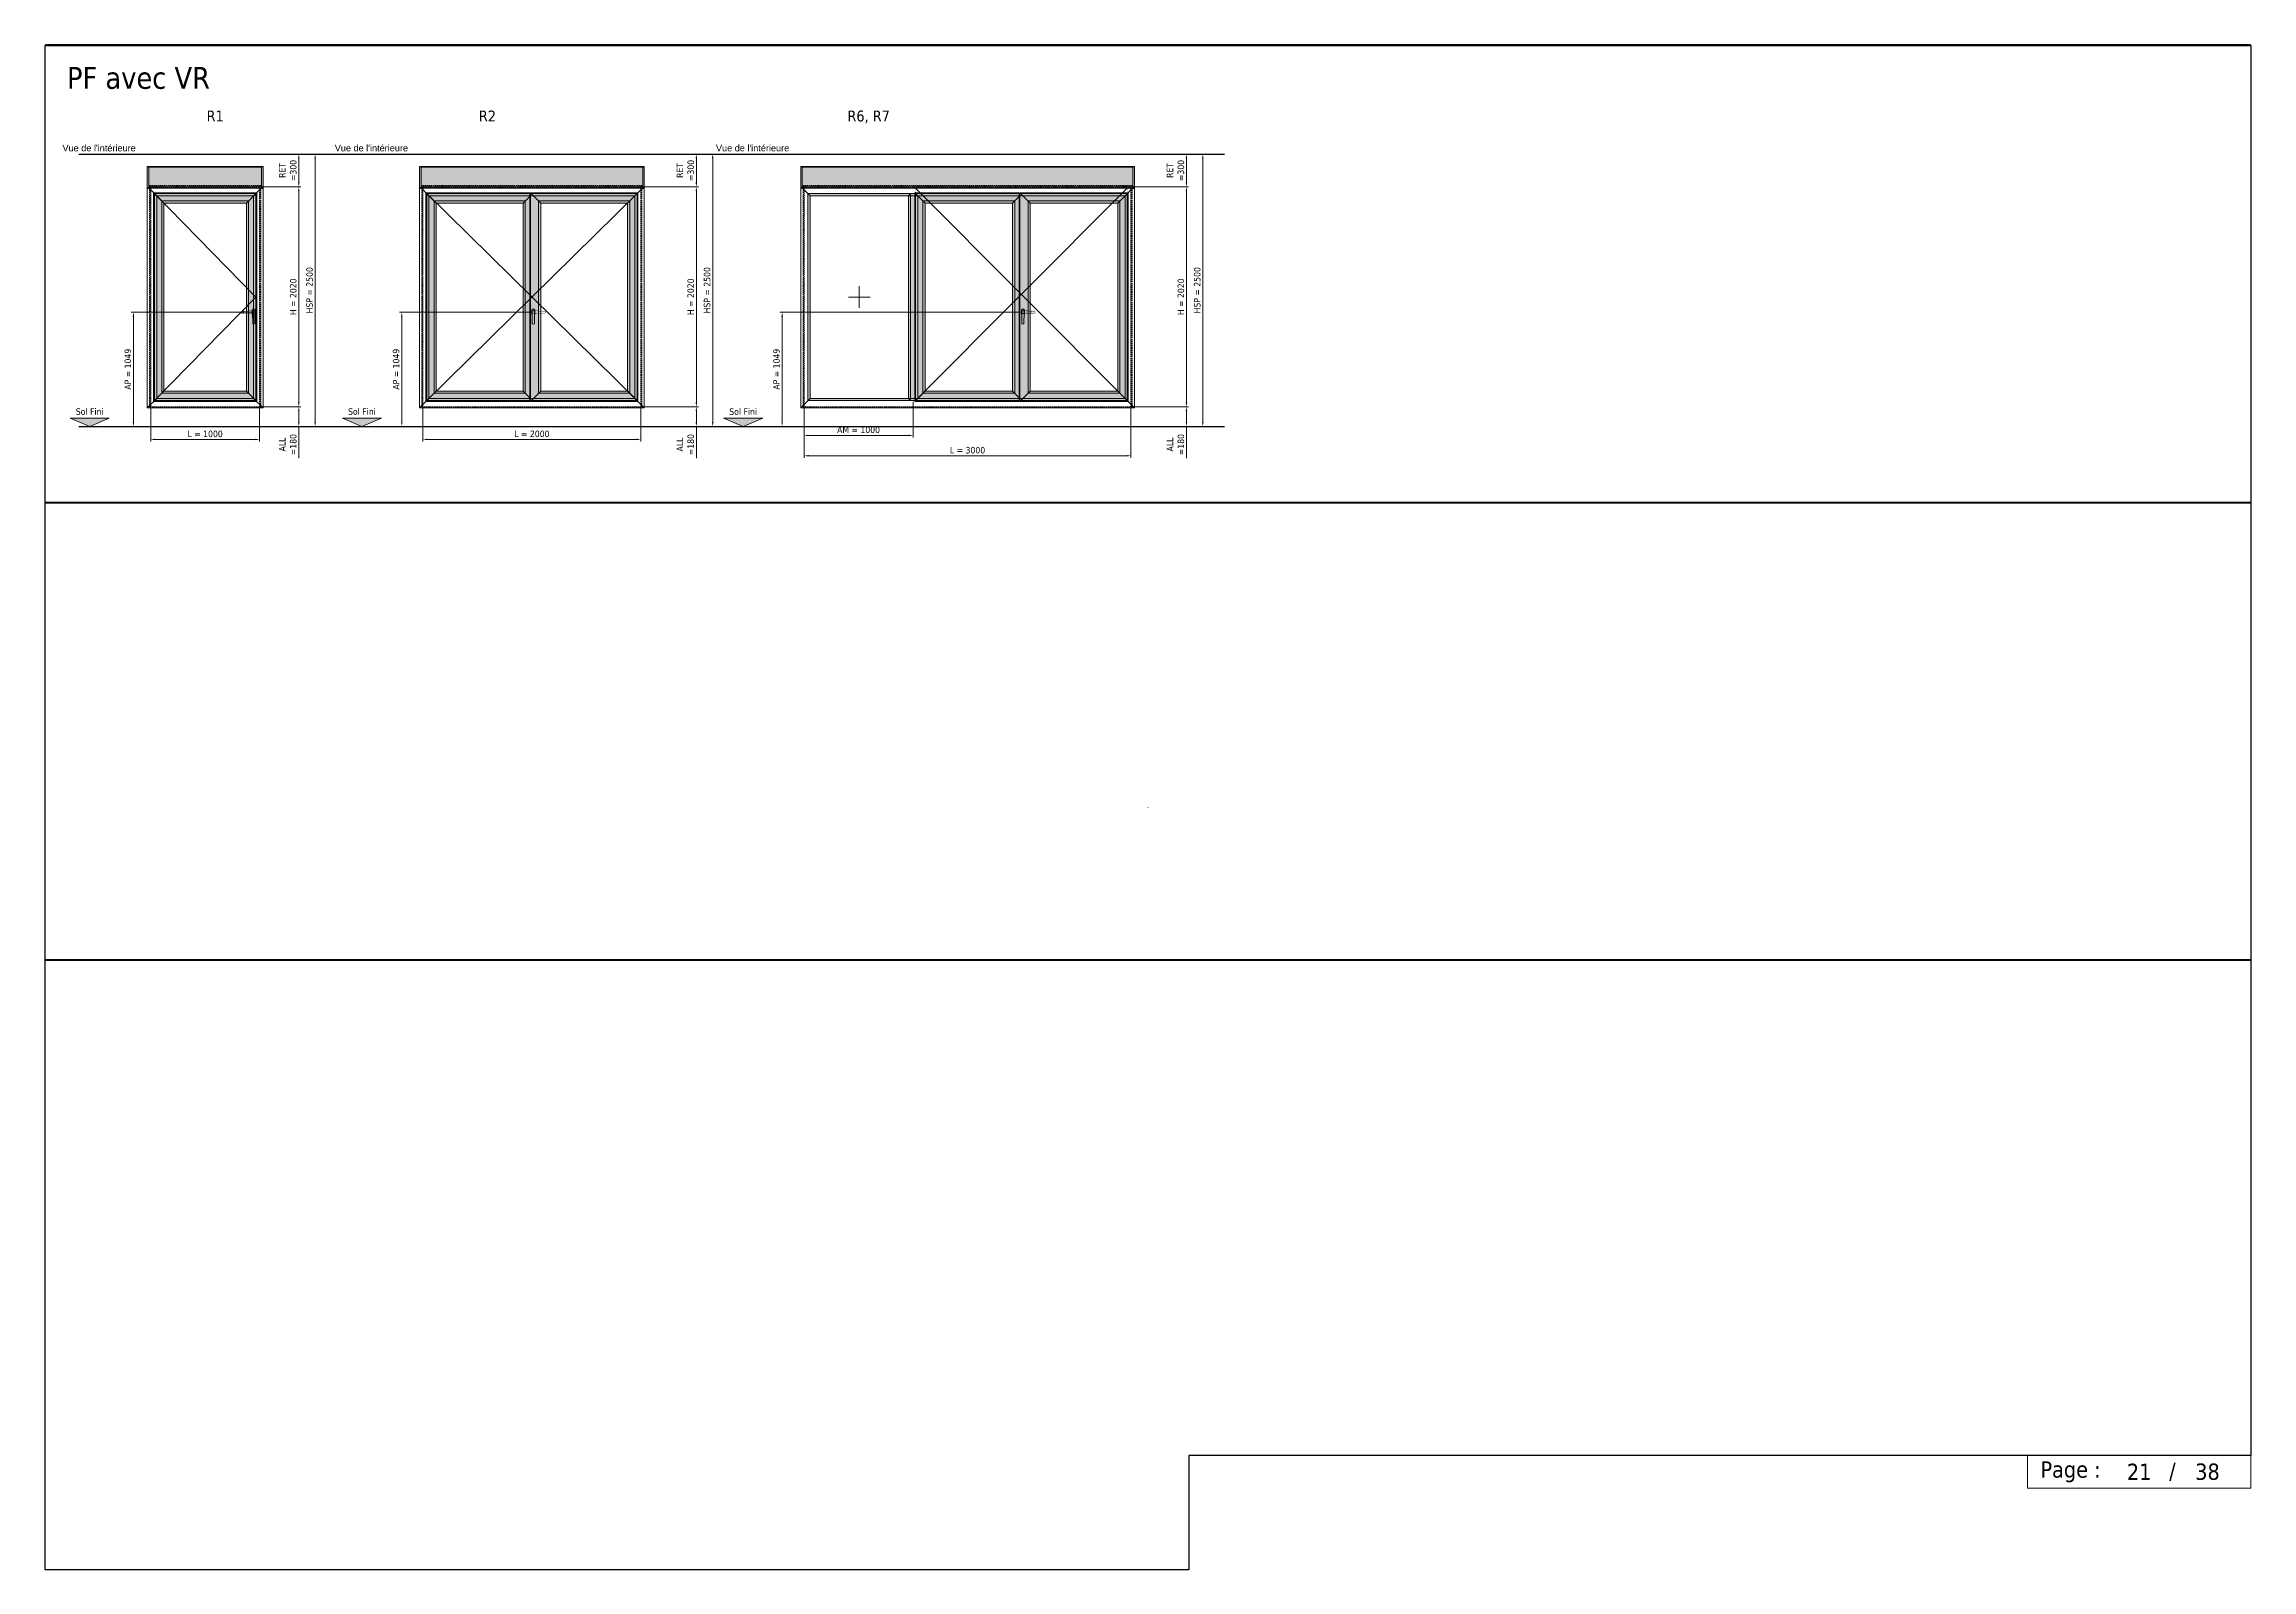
# Model space of a CAD drawing. Header units: millimetres. Extents: x -20000 to 230000, y -17405 to 25402.
# Drawn here: x 30490 to 50760, y 10500 to 24510 of the extents above; entities that cross this region are included whole.
import ezdxf
from ezdxf.enums import TextEntityAlignment as Align

# ---------------------------------------------------------------- set-up
doc = ezdxf.new("R2010")
doc.units = ezdxf.units.MM
doc.header["$PDMODE"] = 35
doc.header["$PDSIZE"] = 0.5
for name, pattern in [('ACAD_ISO07W100', [3, 0, -3]), ('AXES', [50.8, 31.75, -6.35, 6.35, -6.35]), ('CACHE', [9.525, 6.35, -3.175]), ('POINTILLE', [6.35, 0, -6.35])]:
    doc.linetypes.add(name, pattern=pattern)
doc.layers.get('0').update_dxf_attribs({"lineweight": 13})
doc.layers.get('Defpoints').update_dxf_attribs({"true_color": 0xc2a584})
for name, color, linetype, lineweight, plot in [('0 - Invisible', 43, 'Continuous', 0, False), ('Intouchable', 252, 'Continuous', 13, False), ('Non visible', 163, 'Continuous', 25, False)]:
    doc.layers.add(name, color=color, linetype=linetype, lineweight=lineweight, plot=plot)
for name, color, linetype, lineweight in [('1 - Axe', 1, 'AXES', 0), ('1 - BETON', 251, 'Continuous', 25), ('1 - Cartouche', 7, 'Continuous', 13), ('1 - Cotation', 32, 'Continuous', 13), ('1 - Isolant', 132, 'Continuous', 13), ('1 - PVC', 7, 'Continuous', 13), ('1 - Texte', 7, 'Continuous', 13), ('Repère coupe et élévation', 145, 'Continuous', 13), ('Texte', 7, 'Continuous', 13)]:
    doc.layers.add(name, color=color, linetype=linetype, lineweight=lineweight)
doc.layers.add('1 - Cache', color=7, linetype='Continuous', lineweight=0, true_color=0xffffff)
doc.styles.get("Standard").update_dxf_attribs({"font": 'ARIALUNI.TTF'})
doc.styles.add('Texte Poralu', font='tahomabd.ttf')
doc.dimstyles.new('100 - 5000', dxfattribs={"dimtxt": 60, "dimasz": 40, "dimexe": 20, "dimexo": 10, "dimgap": 20, "dimtad": 1, "dimdec": 1, "dimtxsty": 'Texte Poralu', "dimcen": 40, "dimazin": 0, "dimtfac": 1, "dimtdec": 1, "dimtmove": 0, "dimatfit": 3, "dimfxl": 1, "dimarcsym": 0})

msp = doc.modelspace()

# ---------------------------------------------------------------- texts
at = {"style": 'Texte Poralu'}
msp.add_attdef('21', text='', height=150, dxfattribs=at).set_placement((49725, 11400), align=Align.MIDDLE_CENTER)
at = {"layer": 'Intouchable', "char_height": 150, "style": 'Texte Poralu'}
for s, insert, attachment_point in [('Page : ', (48819.36, 11400), 4), ('/', (50030.84, 11400), 5)]:
    msp.add_mtext(s, dxfattribs=dict(at, insert=insert, attachment_point=attachment_point))
at = {"layer": 'Texte', "insert": (30700, 24300), "char_height": 200, "attachment_point": 1, "style": 'Texte Poralu'}
msp.add_mtext_dynamic_manual_height_columns('PF avec VR', width=5059.0673, gutter_width=300, heights=[0], dxfattribs=at)

# ---------------------------------------------------------------- blocks, each defined once
blk = doc.blocks.new('Règle pour élévation')
at = {"const_width": 20}
blk.add_lwpolyline([(0, 0), (20250, 0)], dxfattribs=at)
at = {"layer": 'Defpoints', "color": 2}
for p in [(500, 0), (1000, 0), (1500, 0), (2000, 0), (2500, 0), (3000, 0), (3500, 0), (4000, 0), (4500, 0), (5000, 0), (5500, 0), (6000, 0), (6500, 0), (7000, 0), (7500, 0), (8000, 0), (8500, 0), (9000, 0), (9500, 0), (10000, 0), (10500, 0), (11000, 0), (11500, 0), (12000, 0), (12500, 0), (13000, 0), (13500, 0), (14000, 0), (14500, 0), (15000, 0), (15500, 0), (16000, 0), (16500, 0), (17000, 0), (17500, 0), (18000, 0), (18500, 0), (19000, 0), (19500, 0), (20000, 0)]:
    blk.add_point(p, dxfattribs=at)
blk = doc.blocks.new('Cartouche - Total de page')
at = {"layer": '1 - Cartouche', "color": 0, "insert": (0, 0), "char_height": 5, "attachment_point": 5, "style": 'Texte Poralu'}
blk.add_mtext('38', dxfattribs=at)
blk = doc.blocks.new('*D1871')
at = {"layer": '1 - Cotation', "color": 0, "lineweight": -2, "transparency": 16777216}
for p, q in [((3610, 2500), (3600, 2500)), ((3620, 2460), (3620, 40)), ((3610, 0), (3600, 0))]:
    blk.add_line(p, q, dxfattribs=at)
at = {"layer": '1 - Cotation', "color": 0, "transparency": 16777216}
for points in [[(3613, 2460), (3627, 2460), (3620, 2500)], [(3613, 40), (3627, 40), (3620, 0)]]:
    blk.add_solid(points, dxfattribs=at)
at = {"layer": 'Defpoints', "color": 0, "transparency": 16777216}
for p in [(3620, 2500), (3620, 0), (3620, 0)]:
    blk.add_point(p, dxfattribs=at)
at = {"layer": '1 - Cotation', "color": 0, "transparency": 16777216, "insert": (3569, 1250), "char_height": 60, "attachment_point": 5, "rotation": 90, "style": 'Texte Poralu'}
blk.add_mtext('HSP = 2500', dxfattribs=at)
blk = doc.blocks.new('*D1872')
at = {"layer": '1 - Cotation', "color": 0, "lineweight": -2, "transparency": 16777216}
for p, q in [((2970, 180), (3490, 180)), ((3460, 0), (3450, 0)), ((3470, 140), (3470, 40)), ((3470, 0), (3470, -293))]:
    blk.add_line(p, q, dxfattribs=at)
at = {"layer": '1 - Cotation', "color": 0, "transparency": 16777216}
for points in [[(3463, 140), (3477, 140), (3470, 180)], [(3463, 40), (3477, 40), (3470, 0)]]:
    blk.add_solid(points, dxfattribs=at)
at = {"layer": 'Defpoints', "color": 0, "transparency": 16777216}
for p in [(2960, 180), (3470, 0), (3470, 0)]:
    blk.add_point(p, dxfattribs=at)
at = {"layer": '1 - Cotation', "color": 0, "transparency": 16777216, "insert": (3369, -167), "char_height": 60, "attachment_point": 5, "rotation": 90, "style": 'Texte Poralu'}
blk.add_mtext('ALL\\P=180', dxfattribs=at)
blk = doc.blocks.new('*D1873')
at = {"layer": '1 - Cotation', "color": 0, "lineweight": -2, "transparency": 16777216}
for p, q in [((2970, 2200), (3490, 2200)), ((3470, 220), (3470, 2160)), ((2970, 180), (3490, 180))]:
    blk.add_line(p, q, dxfattribs=at)
at = {"layer": '1 - Cotation', "color": 0, "transparency": 16777216}
for points in [[(3463, 2160), (3477, 2160), (3470, 2200)], [(3463, 220), (3477, 220), (3470, 180)]]:
    blk.add_solid(points, dxfattribs=at)
at = {"layer": 'Defpoints', "color": 0, "transparency": 16777216}
for p in [(2960, 2200), (3470, 2200), (2960, 180)]:
    blk.add_point(p, dxfattribs=at)
at = {"layer": '1 - Cotation', "color": 0, "transparency": 16777216, "insert": (3419, 1190), "char_height": 60, "attachment_point": 5, "rotation": 90, "style": 'Texte Poralu'}
blk.add_mtext('H = 2020', dxfattribs=at)
blk = doc.blocks.new('*D1874')
at = {"layer": '1 - Cotation', "color": 0, "lineweight": -2, "transparency": 16777216}
for p, q in [((3460, 2500), (3450, 2500)), ((3470, 2460), (3470, 2240)), ((2980, 2200), (3490, 2200))]:
    blk.add_line(p, q, dxfattribs=at)
at = {"layer": '1 - Cotation', "color": 0, "transparency": 16777216}
for points in [[(3463, 2460), (3477, 2460), (3470, 2500)], [(3463, 2240), (3477, 2240), (3470, 2200)]]:
    blk.add_solid(points, dxfattribs=at)
at = {"layer": 'Defpoints', "color": 0, "transparency": 16777216}
for p in [(3470, 2500), (2970, 2200), (3470, 2200)]:
    blk.add_point(p, dxfattribs=at)
at = {"layer": '1 - Cotation', "color": 0, "transparency": 16777216, "insert": (3369, 2350), "char_height": 60, "attachment_point": 5, "rotation": 90, "style": 'Texte Poralu'}
blk.add_mtext('RET\\P=300', dxfattribs=at)
blk = doc.blocks.new('*U157')
blk.add_hatch(color=256).paths.add_polyline_path([(0, 0), (180, 75), (-180, 75)])
blk.add_lwpolyline([(0, 0), (180, 75), (-180, 75), (0, 0)])
at = {"layer": 'Texte', "insert": (0, 105), "char_height": 60, "attachment_point": 8, "style": 'Texte Poralu'}
blk.add_mtext('Sol Fini', dxfattribs=at)
blk = doc.blocks.new('*D1875')
at = {"layer": '1 - Cotation', "color": 0, "lineweight": -2, "transparency": 16777216}
for p, q in [((960, 170), (960, -140)), ((2960, 170), (2960, -140)), ((2920, -120), (1000, -120))]:
    blk.add_line(p, q, dxfattribs=at)
at = {"layer": '1 - Cotation', "color": 0, "transparency": 16777216}
for points in [[(1000, -113), (1000, -127), (960, -120)], [(2920, -113), (2920, -127), (2960, -120)]]:
    blk.add_solid(points, dxfattribs=at)
at = {"layer": 'Defpoints', "color": 0, "transparency": 16777216}
for p in [(960, 180), (2960, 180), (960, -120)]:
    blk.add_point(p, dxfattribs=at)
at = {"layer": '1 - Cotation', "color": 0, "transparency": 16777216, "insert": (1960, -69), "char_height": 60, "attachment_point": 5, "style": 'Texte Poralu'}
blk.add_mtext('L = 2000', dxfattribs=at)
blk = doc.blocks.new('Rep_châssis')
at = {"style": 'Texte Poralu'}
blk.add_attdef('REP_CHASSIS', text='', height=100, dxfattribs=at).set_placement((0, 0), align=Align.MIDDLE_CENTER)
blk = doc.blocks.new('*U1890')
at = {"layer": '1 - Cache'}
blk.add_hatch(color=256, dxfattribs=at).paths.add_polyline_path([(-32, 2005), (-32, 2207), (2032, 2207), (2032, 2005), (2018, 2005), (2018, 2007), (-18, 2007), (-18, 2005)])
at = {"layer": '0 - Invisible'}
blk.add_lwpolyline([(-32, 2005), (-32, 2207), (2032, 2207), (2032, 2005), (2018, 2005), (2018, 2007), (-18, 2007), (-18, 2005), (-32, 2005)], dxfattribs=at)
at = {"layer": '0 - Invisible', "linetype": 'POINTILLE'}
blk.add_lwpolyline([(2000, 2020), (0, 2020), (0, 0), (2000, 0)], close=True, dxfattribs=at)
at = {"layer": '1 - PVC'}
for p, q in [((55, 1938), (-18, 2010)), ((1946, 1938), (2018, 2010)), ((55, 77), (-32, -10)), ((1946, 77), (2032, -10))]:
    blk.add_line(p, q, dxfattribs=at)
for points in [[(-32, 2203), (-32, 2207), (2032, 2207), (2032, 2203)], [(-18, 2201), (2018, 2201)], [(2018, 2007), (-18, 2007)]]:
    blk.add_lwpolyline(points, dxfattribs=at)
for points in [[(-32, 2203), (-18, 2203), (-18, 2005), (-32, 2005)], [(2032, 2203), (2018, 2203), (2018, 2005), (2032, 2005)], [(-32, -10), (2032, -10), (2032, 2010), (-32, 2010)], [(35, 57), (1966, 57), (1966, 1958), (35, 1958)], [(55, 77), (1946, 77), (1946, 1938), (55, 1938)]]:
    blk.add_lwpolyline(points, close=True, dxfattribs=at)
blk = doc.blocks.new('*U1893')
at = {"layer": '1 - Cache'}
h = blk.add_hatch(color=256, dxfattribs=at)
h.dxf.hatch_style = 1
h.paths.add_polyline_path([(-8, 1909), (946.5, 1909), (946.5, -8), (-8, -8)])
h.paths.add_polyline_path([(951.5, -8), (1939, -8), (1939, 1909), (951.5, 1909)])
h.paths.add_polyline_path([(1046.5, 87), (1844, 87), (1844, 1814), (1046.5, 1814)], flags=16)
h.paths.add_polyline_path([(87, 1814), (884.5, 1814), (884.5, 87), (87, 87)], flags=16)
h = blk.add_hatch(color=256, dxfattribs=at)
h.dxf.hatch_style = 1
h.paths.add_polyline_path([(946.5, 0), (951.5, 0), (951.5, 1901), (946.5, 1901)])
at = {"layer": '0 - Invisible', "linetype": 'POINTILLE'}
blk.add_lwpolyline([(0, 0), (1931, 0), (1931, 1901), (0, 1901)], close=True, dxfattribs=at)
at = {"layer": '1 - PVC'}
for p, q in [((-8, 1909), (87, 1814)), ((884.5, 1814), (951.5, 1881)), ((951.5, 1909), (1046.5, 1814)), ((1939, 1909), (1844, 1814)), ((-8, -8), (87, 87)), ((884.5, 87), (951.5, 20)), ((951.5, -8), (1046.5, 87)), ((1939, -8), (1844, 87))]:
    blk.add_line(p, q, dxfattribs=at)
for points in [[(-8, 1909), (946.5, 1909), (946.5, -8), (-8, -8)], [(67, 1834), (904.5, 1834), (904.5, 67), (67, 67)], [(946.5, 0), (951.5, 0), (951.5, 1901), (946.5, 1901)], [(951.5, -8), (1939, -8), (1939, 1909), (951.5, 1909)], [(1026.5, 67), (1864, 67), (1864, 1834), (1026.5, 1834)], [(87, 1814), (884.5, 1814), (884.5, 87), (87, 87)], [(1046.5, 87), (1844, 87), (1844, 1814), (1046.5, 1814)]]:
    blk.add_lwpolyline(points, close=True, dxfattribs=at)
blk = doc.blocks.new('*U1894')
at = {"layer": '0 - Invisible', "linetype": 'POINTILLE'}
blk.add_lwpolyline([(0, 0), (1931, 0), (1931, 1901), (0, 1901)], close=True, dxfattribs=at)
at = {"layer": '1 - Axe', "color": 5, "linetype": 'ByBlock'}
for p, q in [((0, 1901), (1931, 0)), ((1931, 1901), (0, 0))]:
    blk.add_line(p, q, dxfattribs=at)
blk = doc.blocks.new('*U156')
at = {"color": 253, "linetype": 'ACAD_ISO07W100', "lineweight": -2, "ltscale": 0.25}
for p, q in [((28, 11), (135, 10)), ((28, -11), (135, -10))]:
    blk.add_line(p, q, dxfattribs=at)
for centre, radius, start, end in [((135, 8), 2, 37.5519, 89.2293), ((125, 0), 14.4, 322.4481, 37.5519), ((135, -8), 2, 270.7707, 322.4481)]:
    blk.add_arc(centre, radius, start, end, dxfattribs=at)
blk.add_ellipse((28, 0), major_axis=(-16.5, 0), ratio=0.757576, start_param=4.199407, end_param=8.366964, dxfattribs=at)
at = {"layer": '0 - Invisible'}
blk.add_point((28, 0), dxfattribs=at)
at = {"layer": '1 - PVC'}
for p, q in [((14, 18), (14, -18)), ((17, 0), (18, -107)), ((28, 26), (28, 25)), ((28, 23), (28, 24)), ((39, 0), (37, -107)), ((42, -18), (42, 18))]:
    blk.add_line(p, q, dxfattribs=at)
blk.add_lwpolyline([(27, 26), (26, 25), (27, 23), (28, 23), (29, 25), (28, 26)], close=True, dxfattribs=at)
for centre, radius, start, end in [((28, 18), 14, 0, 180), ((28, -18), 14, 180, 220.608), ((20, -107), 2, 180.7707, 232.4481), ((28, -97), 14.4, 232.4481, 307.5519), ((35, -107), 2, 307.5519, 359.2293), ((28, -18), 14, 319.392, 0)]:
    blk.add_arc(centre, radius, start, end, dxfattribs=at)
blk.add_ellipse((28, 0), major_axis=(0, 16.5), ratio=0.757576, start_param=4.199407, end_param=8.366964, dxfattribs=at)
blk = doc.blocks.new('*D1889')
at = {"layer": '1 - Texte', "color": 0, "lineweight": -2, "transparency": 16777216}
for p, q in [((18, 820), (-1200, 820)), ((-1180, 780), (-1180, -189)), ((-1190, -229), (-1200, -229))]:
    blk.add_line(p, q, dxfattribs=at)
at = {"layer": '1 - Texte', "color": 0, "transparency": 16777216}
for points in [[(-1187, 780), (-1174, 780), (-1180, 820)], [(-1187, -189), (-1174, -189), (-1180, -229)]]:
    blk.add_solid(points, dxfattribs=at)
at = {"layer": 'Defpoints', "color": 0, "transparency": 16777216}
for p in [(28, 820), (-1180, -229), (-1180, -229)]:
    blk.add_point(p, dxfattribs=at)
at = {"layer": '1 - Texte', "color": 0, "transparency": 16777216, "insert": (-1232, 296), "char_height": 60, "attachment_point": 5, "rotation": 90, "style": 'Texte Poralu'}
blk.add_mtext('AP = 1049', dxfattribs=at)
blk = doc.blocks.new('*D1897')
at = {"layer": '1 - Cotation', "color": 0, "lineweight": -2, "transparency": 16777216}
for p, q in [((4620, 2460), (4620, 40)), ((4630, 2500), (4640, 2500)), ((4610, 0), (4600, 0))]:
    blk.add_line(p, q, dxfattribs=at)
at = {"layer": '1 - Cotation', "color": 0, "transparency": 16777216}
for points in [[(4613, 2460), (4627, 2460), (4620, 2500)], [(4613, 40), (4627, 40), (4620, 0)]]:
    blk.add_solid(points, dxfattribs=at)
at = {"layer": 'Defpoints', "color": 0, "transparency": 16777216}
for p in [(4620, 2500), (4620, 0), (4620, 0)]:
    blk.add_point(p, dxfattribs=at)
at = {"layer": '1 - Cotation', "color": 0, "transparency": 16777216, "insert": (4569, 1250), "char_height": 60, "attachment_point": 5, "rotation": 90, "style": 'Texte Poralu'}
blk.add_mtext('HSP = 2500', dxfattribs=at)
blk = doc.blocks.new('*D1898')
at = {"layer": '1 - Cotation', "color": 0, "lineweight": -2, "transparency": 16777216}
for p, q in [((3970, 180), (4490, 180)), ((4460, 0), (4450, 0)), ((4470, 140), (4470, 40)), ((4470, 0), (4470, -293))]:
    blk.add_line(p, q, dxfattribs=at)
at = {"layer": '1 - Cotation', "color": 0, "transparency": 16777216}
for points in [[(4463, 140), (4477, 140), (4470, 180)], [(4463, 40), (4477, 40), (4470, 0)]]:
    blk.add_solid(points, dxfattribs=at)
at = {"layer": 'Defpoints', "color": 0, "transparency": 16777216}
for p in [(3960, 180), (4470, 0), (4470, 0)]:
    blk.add_point(p, dxfattribs=at)
at = {"layer": '1 - Cotation', "color": 0, "transparency": 16777216, "insert": (4369, -167), "char_height": 60, "attachment_point": 5, "rotation": 90, "style": 'Texte Poralu'}
blk.add_mtext('ALL\\P=180', dxfattribs=at)
blk = doc.blocks.new('*D1899')
at = {"layer": '1 - Cotation', "color": 0, "lineweight": -2, "transparency": 16777216}
for p, q in [((3970, 2200), (4490, 2200)), ((4470, 220), (4470, 2160)), ((3970, 180), (4490, 180))]:
    blk.add_line(p, q, dxfattribs=at)
at = {"layer": '1 - Cotation', "color": 0, "transparency": 16777216}
for points in [[(4463, 2160), (4477, 2160), (4470, 2200)], [(4463, 220), (4477, 220), (4470, 180)]]:
    blk.add_solid(points, dxfattribs=at)
at = {"layer": 'Defpoints', "color": 0, "transparency": 16777216}
for p in [(3960, 2200), (4470, 2200), (3960, 180)]:
    blk.add_point(p, dxfattribs=at)
at = {"layer": '1 - Cotation', "color": 0, "transparency": 16777216, "insert": (4419, 1190), "char_height": 60, "attachment_point": 5, "rotation": 90, "style": 'Texte Poralu'}
blk.add_mtext('H = 2020', dxfattribs=at)
blk = doc.blocks.new('*D1900')
at = {"layer": '1 - Cotation', "color": 0, "lineweight": -2, "transparency": 16777216}
for p, q in [((4460, 2500), (4450, 2500)), ((4470, 2460), (4470, 2240)), ((3980, 2200), (4490, 2200))]:
    blk.add_line(p, q, dxfattribs=at)
at = {"layer": '1 - Cotation', "color": 0, "transparency": 16777216}
for points in [[(4463, 2460), (4477, 2460), (4470, 2500)], [(4463, 2240), (4477, 2240), (4470, 2200)]]:
    blk.add_solid(points, dxfattribs=at)
at = {"layer": 'Defpoints', "color": 0, "transparency": 16777216}
for p in [(4470, 2500), (3970, 2200), (4470, 2200)]:
    blk.add_point(p, dxfattribs=at)
at = {"layer": '1 - Cotation', "color": 0, "transparency": 16777216, "insert": (4369, 2350), "char_height": 60, "attachment_point": 5, "rotation": 90, "style": 'Texte Poralu'}
blk.add_mtext('RET\\P=300', dxfattribs=at)
blk = doc.blocks.new('*D1901')
at = {"layer": '1 - Cotation', "color": 0, "lineweight": -2, "transparency": 16777216}
for p, q in [((960, 170), (960, -290)), ((3960, 170), (3960, -290)), ((3920, -270), (1000, -270))]:
    blk.add_line(p, q, dxfattribs=at)
at = {"layer": '1 - Cotation', "color": 0, "transparency": 16777216}
for points in [[(1000, -263), (1000, -277), (960, -270)], [(3920, -263), (3920, -277), (3960, -270)]]:
    blk.add_solid(points, dxfattribs=at)
at = {"layer": 'Defpoints', "color": 0, "transparency": 16777216}
for p in [(960, 180), (3960, 180), (960, -270)]:
    blk.add_point(p, dxfattribs=at)
at = {"layer": '1 - Cotation', "color": 0, "transparency": 16777216, "insert": (2460, -219), "char_height": 60, "attachment_point": 5, "style": 'Texte Poralu'}
blk.add_mtext('L = 3000', dxfattribs=at)
blk = doc.blocks.new('*U1914')
at = {"layer": '1 - Cache'}
blk.add_hatch(color=256, dxfattribs=at).paths.add_polyline_path([(-32, 2005), (-32, 2207), (3032, 2207), (3032, 2005), (3018, 2005), (3018, 2007), (-18, 2007), (-18, 2005)])
at = {"layer": '0 - Invisible'}
blk.add_lwpolyline([(-32, 2005), (-32, 2207), (3032, 2207), (3032, 2005), (3018, 2005), (3018, 2007), (-18, 2007), (-18, 2005), (-32, 2005)], dxfattribs=at)
at = {"layer": '0 - Invisible', "linetype": 'POINTILLE'}
blk.add_lwpolyline([(3000, 2020), (0, 2020), (0, 0), (3000, 0)], close=True, dxfattribs=at)
at = {"layer": '1 - PVC'}
for p, q in [((55, 1938), (-18, 2010)), ((2946, 1938), (3018, 2010)), ((55, 77), (-32, -10)), ((2946, 77), (3032, -10))]:
    blk.add_line(p, q, dxfattribs=at)
for points in [[(-32, 2203), (-32, 2207), (3032, 2207), (3032, 2203)], [(-18, 2201), (3018, 2201)], [(3018, 2007), (-18, 2007)]]:
    blk.add_lwpolyline(points, dxfattribs=at)
for points in [[(-32, 2203), (-18, 2203), (-18, 2005), (-32, 2005)], [(3032, 2203), (3018, 2203), (3018, 2005), (3032, 2005)], [(-32, -10), (3032, -10), (3032, 2010), (-32, 2010)], [(35, 57), (2966, 57), (2966, 1958), (35, 1958)], [(55, 77), (2946, 77), (2946, 1938), (55, 1938)]]:
    blk.add_lwpolyline(points, close=True, dxfattribs=at)
blk = doc.blocks.new('*D1919')
at = {"layer": 'Defpoints', "color": 0, "transparency": 16777216}
for p in [(965, 0), (-35, -20), (-35, -320)]:
    blk.add_point(p, dxfattribs=at)
at = {"layer": 'Texte', "color": 0, "lineweight": -2, "transparency": 16777216}
for p, q in [((-35, -30), (-35, -340)), ((965, -10), (965, -340)), ((925, -320), (5, -320))]:
    blk.add_line(p, q, dxfattribs=at)
at = {"layer": 'Texte', "color": 0, "transparency": 16777216}
for points in [[(5, -313), (5, -327), (-35, -320)], [(925, -313), (925, -327), (965, -320)]]:
    blk.add_solid(points, dxfattribs=at)
at = {"layer": 'Texte', "color": 0, "transparency": 16777216, "insert": (465, -269), "char_height": 60, "attachment_point": 5, "style": 'Texte Poralu'}
blk.add_mtext('AM = 1000', dxfattribs=at)
blk = doc.blocks.new('*U1923')
at = {"layer": '1 - Cache'}
h = blk.add_hatch(color=256, dxfattribs=at)
h.dxf.hatch_style = 1
h.paths.add_polyline_path([(-8, 1909), (952.25, 1909), (952.25, -8), (-8, -8)])
h.paths.add_polyline_path([(957.25, -8), (1950.5, -8), (1950.5, 1909), (957.25, 1909)])
h.paths.add_polyline_path([(1052.25, 87), (1855.5, 87), (1855.5, 1814), (1052.25, 1814)], flags=16)
h.paths.add_polyline_path([(87, 1814), (890.25, 1814), (890.25, 87), (87, 87)], flags=16)
h = blk.add_hatch(color=256, dxfattribs=at)
h.dxf.hatch_style = 1
h.paths.add_polyline_path([(952.25, 0), (957.25, 0), (957.25, 1901), (952.25, 1901)])
at = {"layer": '0 - Invisible', "linetype": 'POINTILLE'}
blk.add_lwpolyline([(0, 0), (1942.5, 0), (1942.5, 1901), (0, 1901)], close=True, dxfattribs=at)
at = {"layer": '1 - PVC'}
for p, q in [((-8, 1909), (87, 1814)), ((890.25, 1814), (957.25, 1881)), ((957.25, 1909), (1052.25, 1814)), ((1950.5, 1909), (1855.5, 1814)), ((-8, -8), (87, 87)), ((890.25, 87), (957.25, 20)), ((957.25, -8), (1052.25, 87)), ((1950.5, -8), (1855.5, 87))]:
    blk.add_line(p, q, dxfattribs=at)
for points in [[(-8, 1909), (952.25, 1909), (952.25, -8), (-8, -8)], [(67, 1834), (910.25, 1834), (910.25, 67), (67, 67)], [(952.25, 0), (957.25, 0), (957.25, 1901), (952.25, 1901)], [(957.25, -8), (1950.5, -8), (1950.5, 1909), (957.25, 1909)], [(1032.25, 67), (1875.5, 67), (1875.5, 1834), (1032.25, 1834)], [(87, 1814), (890.25, 1814), (890.25, 87), (87, 87)], [(1052.25, 87), (1855.5, 87), (1855.5, 1814), (1052.25, 1814)]]:
    blk.add_lwpolyline(points, close=True, dxfattribs=at)
blk = doc.blocks.new('*U1341')
at = {"layer": '0 - Invisible', "linetype": 'POINTILLE'}
blk.add_lwpolyline([(0, 0), (1942.5, 0), (1942.5, 1951), (0, 1951)], close=True, dxfattribs=at)
at = {"layer": '1 - Axe', "color": 5, "linetype": 'ByBlock'}
for p, q in [((0, 1951), (1942.5, 0)), ((1942.5, 1951), (0, 0))]:
    blk.add_line(p, q, dxfattribs=at)
blk = doc.blocks.new('*D1925')
at = {"layer": '1 - Texte', "color": 0, "lineweight": -2, "transparency": 16777216}
for p, q in [((18, 820), (-2203, 820)), ((-2183, 780), (-2183, -189)), ((-2193, -229), (-2203, -229))]:
    blk.add_line(p, q, dxfattribs=at)
at = {"layer": '1 - Texte', "color": 0, "transparency": 16777216}
for points in [[(-2189, 780), (-2176, 780), (-2183, 820)], [(-2189, -189), (-2176, -189), (-2183, -229)]]:
    blk.add_solid(points, dxfattribs=at)
at = {"layer": 'Defpoints', "color": 0, "transparency": 16777216}
for p in [(28, 820), (-2183, -229), (-2183, -229)]:
    blk.add_point(p, dxfattribs=at)
at = {"layer": '1 - Texte', "color": 0, "transparency": 16777216, "insert": (-2234, 296), "char_height": 60, "attachment_point": 5, "rotation": 90, "style": 'Texte Poralu'}
blk.add_mtext('AP = 1049', dxfattribs=at)
blk = doc.blocks.new('*U1920')
at = {"layer": '1 - Cache'}
h = blk.add_hatch(color=256, dxfattribs=at)
h.paths.add_polyline_path([(20, 20), (922.5, 20), (922.5, 1881), (20, 1881)], flags=16)
h.paths.add_polyline_path([(0, 0), (942.5, 0), (942.5, 1901), (0, 1901)])
at = {"layer": '1 - PVC'}
for p, q in [((20, 1881), (0, 1901)), ((922.5, 1881), (942.5, 1901)), ((20, 20), (0, 0)), ((922.5, 20), (942.5, 0))]:
    blk.add_line(p, q, dxfattribs=at)
for points in [[(0, 0), (942.5, 0), (942.5, 1901), (0, 1901)], [(20, 20), (922.5, 20), (922.5, 1881), (20, 1881)]]:
    blk.add_lwpolyline(points, close=True, dxfattribs=at)
blk = doc.blocks.new('*U1921')
at = {"layer": '0 - Invisible', "linetype": 'POINTILLE'}
blk.add_lwpolyline([(0, 0), (942.5, 0), (942.5, 1901), (0, 1901)], close=True, dxfattribs=at)
at = {"layer": '1 - Axe', "color": 5, "linetype": 'ByBlock'}
for p, q in [((471.25, 1050.5), (471.25, 850.5)), ((371.25, 950.5), (571.25, 950.5))]:
    blk.add_line(p, q, dxfattribs=at)
blk = doc.blocks.new('*D1845')
at = {"layer": '1 - Cotation', "color": 0, "lineweight": -2, "transparency": 16777216}
for p, q in [((2460, 2500), (2450, 2500)), ((2470, 2460), (2470, 40)), ((2460, 0), (2450, 0))]:
    blk.add_line(p, q, dxfattribs=at)
at = {"layer": '1 - Cotation', "color": 0, "transparency": 16777216}
for points in [[(2463, 2460), (2477, 2460), (2470, 2500)], [(2463, 40), (2477, 40), (2470, 0)]]:
    blk.add_solid(points, dxfattribs=at)
at = {"layer": 'Defpoints', "color": 0, "transparency": 16777216}
for p in [(2470, 2500), (2470, 0), (2470, 0)]:
    blk.add_point(p, dxfattribs=at)
at = {"layer": '1 - Cotation', "color": 0, "transparency": 16777216, "insert": (2419, 1250), "char_height": 60, "attachment_point": 5, "rotation": 90, "style": 'Texte Poralu'}
blk.add_mtext('HSP = 2500', dxfattribs=at)
blk = doc.blocks.new('*D1846')
at = {"layer": '1 - Cotation', "color": 0, "lineweight": -2, "transparency": 16777216}
for p, q in [((1970, 180), (2340, 180)), ((2310, 0), (2300, 0)), ((2320, 140), (2320, 40)), ((2320, 0), (2320, -293))]:
    blk.add_line(p, q, dxfattribs=at)
at = {"layer": '1 - Cotation', "color": 0, "transparency": 16777216}
for points in [[(2313, 140), (2327, 140), (2320, 180)], [(2313, 40), (2327, 40), (2320, 0)]]:
    blk.add_solid(points, dxfattribs=at)
at = {"layer": 'Defpoints', "color": 0, "transparency": 16777216}
for p in [(1960, 180), (2320, 0), (2320, 0)]:
    blk.add_point(p, dxfattribs=at)
at = {"layer": '1 - Cotation', "color": 0, "transparency": 16777216, "insert": (2219, -167), "char_height": 60, "attachment_point": 5, "rotation": 90, "style": 'Texte Poralu'}
blk.add_mtext('ALL\\P=180', dxfattribs=at)
blk = doc.blocks.new('*D1847')
at = {"layer": '1 - Cotation', "color": 0, "lineweight": -2, "transparency": 16777216}
for p, q in [((1970, 2200), (2340, 2200)), ((2320, 220), (2320, 2160)), ((1970, 180), (2340, 180))]:
    blk.add_line(p, q, dxfattribs=at)
at = {"layer": '1 - Cotation', "color": 0, "transparency": 16777216}
for points in [[(2313, 2160), (2327, 2160), (2320, 2200)], [(2313, 220), (2327, 220), (2320, 180)]]:
    blk.add_solid(points, dxfattribs=at)
at = {"layer": 'Defpoints', "color": 0, "transparency": 16777216}
for p in [(1960, 2200), (2320, 2200), (1960, 180)]:
    blk.add_point(p, dxfattribs=at)
at = {"layer": '1 - Cotation', "color": 0, "transparency": 16777216, "insert": (2269, 1190), "char_height": 60, "attachment_point": 5, "rotation": 90, "style": 'Texte Poralu'}
blk.add_mtext('H = 2020', dxfattribs=at)
blk = doc.blocks.new('*D1848')
at = {"layer": '1 - Cotation', "color": 0, "lineweight": -2, "transparency": 16777216}
for p, q in [((2310, 2500), (2300, 2500)), ((2320, 2460), (2320, 2240)), ((1980, 2200), (2340, 2200))]:
    blk.add_line(p, q, dxfattribs=at)
at = {"layer": '1 - Cotation', "color": 0, "transparency": 16777216}
for points in [[(2313, 2460), (2327, 2460), (2320, 2500)], [(2313, 2240), (2327, 2240), (2320, 2200)]]:
    blk.add_solid(points, dxfattribs=at)
at = {"layer": 'Defpoints', "color": 0, "transparency": 16777216}
for p in [(2320, 2500), (1970, 2200), (2320, 2200)]:
    blk.add_point(p, dxfattribs=at)
at = {"layer": '1 - Cotation', "color": 0, "transparency": 16777216, "insert": (2219, 2350), "char_height": 60, "attachment_point": 5, "rotation": 90, "style": 'Texte Poralu'}
blk.add_mtext('RET\\P=300', dxfattribs=at)
blk = doc.blocks.new('*D1849')
at = {"layer": '1 - Cotation', "color": 0, "lineweight": -2, "transparency": 16777216}
for p, q in [((960, 170), (960, -140)), ((1960, 170), (1960, -140)), ((1920, -120), (1000, -120))]:
    blk.add_line(p, q, dxfattribs=at)
at = {"layer": '1 - Cotation', "color": 0, "transparency": 16777216}
for points in [[(1000, -113), (1000, -127), (960, -120)], [(1920, -113), (1920, -127), (1960, -120)]]:
    blk.add_solid(points, dxfattribs=at)
at = {"layer": 'Defpoints', "color": 0, "transparency": 16777216}
for p in [(960, 180), (1960, 180), (960, -120)]:
    blk.add_point(p, dxfattribs=at)
at = {"layer": '1 - Cotation', "color": 0, "transparency": 16777216, "insert": (1460, -69), "char_height": 60, "attachment_point": 5, "style": 'Texte Poralu'}
blk.add_mtext('L = 1000', dxfattribs=at)
blk = doc.blocks.new('*U1864')
at = {"layer": '1 - Cache'}
blk.add_hatch(color=256, dxfattribs=at).paths.add_polyline_path([(-32, 2005), (-32, 2207), (1032, 2207), (1032, 2005), (1018, 2005), (1018, 2007), (-18, 2007), (-18, 2005)])
at = {"layer": '0 - Invisible'}
blk.add_lwpolyline([(-32, 2005), (-32, 2207), (1032, 2207), (1032, 2005), (1018, 2005), (1018, 2007), (-18, 2007), (-18, 2005), (-32, 2005)], dxfattribs=at)
at = {"layer": '0 - Invisible', "linetype": 'POINTILLE'}
blk.add_lwpolyline([(1000, 2020), (0, 2020), (0, 0), (1000, 0)], close=True, dxfattribs=at)
at = {"layer": '1 - PVC'}
for p, q in [((55, 1938), (-18, 2010)), ((945, 1938), (1018, 2010)), ((55, 77), (-32, -10)), ((945, 77), (1032, -10))]:
    blk.add_line(p, q, dxfattribs=at)
for points in [[(-32, 2203), (-32, 2207), (1032, 2207), (1032, 2203)], [(-18, 2201), (1018, 2201)], [(1018, 2007), (-18, 2007)]]:
    blk.add_lwpolyline(points, dxfattribs=at)
for points in [[(-32, 2203), (-18, 2203), (-18, 2005), (-32, 2005)], [(1032, 2203), (1018, 2203), (1018, 2005), (1032, 2005)], [(-32, -10), (1032, -10), (1032, 2010), (-32, 2010)], [(35, 57), (965, 57), (965, 1958), (35, 1958)], [(55, 77), (945, 77), (945, 1938), (55, 1938)]]:
    blk.add_lwpolyline(points, close=True, dxfattribs=at)
blk = doc.blocks.new('*U1867')
at = {"layer": '1 - Cache'}
h = blk.add_hatch(color=256, dxfattribs=at)
h.paths.add_polyline_path([(-8, -8), (939, -8), (939, 1909), (-8, 1909)])
h.paths.add_polyline_path([(87, 87), (844, 87), (844, 1814), (87, 1814)], flags=16)
at = {"layer": '0 - Invisible', "linetype": 'POINTILLE'}
blk.add_lwpolyline([(0, 0), (931, 0), (931, 1901), (0, 1901)], close=True, dxfattribs=at)
at = {"layer": '1 - PVC'}
for p, q in [((-8, 1909), (87, 1814)), ((844, 1814), (939, 1909)), ((-8, -8), (87, 87)), ((844, 87), (939, -8))]:
    blk.add_line(p, q, dxfattribs=at)
for points in [[(-8, -8), (939, -8), (939, 1909), (-8, 1909)], [(67, 67), (864, 67), (864, 1834), (67, 1834)], [(87, 87), (844, 87), (844, 1814), (87, 1814)]]:
    blk.add_lwpolyline(points, close=True, dxfattribs=at)
blk = doc.blocks.new('*U1868')
at = {"layer": '0 - Invisible', "linetype": 'POINTILLE'}
blk.add_lwpolyline([(0, 0), (931, 0), (931, 1901), (0, 1901)], close=True, dxfattribs=at)
at = {"layer": '1 - Axe', "color": 5, "linetype": 'ByBlock'}
blk.add_lwpolyline([(0, 1901), (931, 950.5), (0, 0)], dxfattribs=at)
blk = doc.blocks.new('*D1863')
at = {"layer": '1 - Texte', "color": 0, "lineweight": -2, "transparency": 16777216}
for p, q in [((-38, 820), (-1152, 820)), ((-1132, 780), (-1132, -189)), ((-1142, -229), (-1152, -229))]:
    blk.add_line(p, q, dxfattribs=at)
at = {"layer": '1 - Texte', "color": 0, "transparency": 16777216}
for points in [[(-1139, 780), (-1125, 780), (-1132, 820)], [(-1139, -189), (-1125, -189), (-1132, -229)]]:
    blk.add_solid(points, dxfattribs=at)
at = {"layer": 'Defpoints', "color": 0, "transparency": 16777216}
for p in [(-28, 820), (-1132, -229), (-1132, -229)]:
    blk.add_point(p, dxfattribs=at)
at = {"layer": '1 - Texte', "color": 0, "transparency": 16777216, "insert": (-1183, 296), "char_height": 60, "attachment_point": 5, "rotation": 90, "style": 'Texte Poralu'}
blk.add_mtext('AP = 1049', dxfattribs=at)
blk = doc.blocks.new('*U1870')
at = {"layer": '1 - BETON'}
for p, q in [((300, 2500), (3820, 2500)), ((300, 0), (3820, 0))]:
    blk.add_line(p, q, dxfattribs=at)
at = {"layer": '1 - BETON', "linetype": 'ByBlock', "ltscale": 2}
blk.add_lwpolyline([(950, 180), (2970, 180), (2970, 2210), (950, 2210)], close=True, dxfattribs=at)
at = {"layer": '1 - Isolant', "linetype": 'ByBlock', "ltscale": 2}
blk.add_lwpolyline([(2960, 180), (2960, 180), (2960, 2200), (960, 2200), (960, 180)], dxfattribs=at)
blk.add_blockref('*U157', (400, 0))
at = {"insert": (150, 2525), "char_height": 60, "attachment_point": 7}
blk.add_mtext("Vue de l'intérieure", dxfattribs=at)
at = {"layer": '1 - Cotation'}
for base, p1, p2, angle, text, picture, middle in [((3470, 2200), (3470, 2500), (2970, 2200), 90, 'RET\\P=<>', '*D1874', (3368.75, 2350)), ((3620, 0), (3620, 2500), (3620, 0), 90, 'HSP = <>', '*D1871', (3568.77, 1250)), ((3470, 2200), (2960, 180), (2960, 2200), 270, 'H = <>', '*D1873', (3418.77, 1190)), ((3470, 0), (2960, 180), (3470, 0), 90, 'ALL\\P=<>', '*D1872', (3368.63, -166.5))]:
    dim = blk.add_linear_dim(base=base, p1=p1, p2=p2, angle=angle, text=text, dimstyle='100 - 5000', dxfattribs=at)
    dim.commit()
    dim.dimension.update_dxf_attribs({"geometry": picture, "text_midpoint": middle})
dim = blk.add_linear_dim(base=(960, -120), p1=(2960, 180), p2=(960, 180), text='L = <>', dimstyle='100 - 5000', dxfattribs=at)
dim.commit()
dim.dimension.update_dxf_attribs({"geometry": '*D1875', "text_midpoint": (1960, -68.77)})
blk = doc.blocks.new('*U1888')
blk.add_blockref('*U156', (0, 820))
at = {"layer": '1 - Texte'}
dim = blk.add_linear_dim(base=(-1180.49, -229), p1=(27.64, 820), p2=(-1180.49, -229), angle=90, text='AP = <>', dimstyle='100 - 5000', dxfattribs=at)
dim.commit()
dim.dimension.update_dxf_attribs({"geometry": '*D1889', "text_midpoint": (-1231.72, 295.5)})
blk = doc.blocks.new('*U1896')
at = {"layer": '1 - BETON'}
for p, q in [((300, 2500), (4820, 2500)), ((300, 0), (4820, 0))]:
    blk.add_line(p, q, dxfattribs=at)
at = {"layer": '1 - BETON', "linetype": 'ByBlock', "ltscale": 2}
blk.add_lwpolyline([(950, 180), (3970, 180), (3970, 2210), (950, 2210)], close=True, dxfattribs=at)
at = {"layer": '1 - Isolant', "linetype": 'ByBlock', "ltscale": 2}
blk.add_lwpolyline([(3960, 180), (3960, 180), (3960, 2200), (960, 2200), (960, 180)], dxfattribs=at)
blk.add_blockref('*U157', (400, 0))
at = {"insert": (150, 2525), "char_height": 60, "attachment_point": 7}
blk.add_mtext("Vue de l'intérieure", dxfattribs=at)
at = {"layer": '1 - Cotation'}
for base, p1, p2, angle, text, picture, middle in [((4470, 2200), (4470, 2500), (3970, 2200), 90, 'RET\\P=<>', '*D1900', (4368.75, 2350)), ((4620, 0), (4620, 2500), (4620, 0), 90, 'HSP = <>', '*D1897', (4568.77, 1250)), ((4470, 2200), (3960, 180), (3960, 2200), 270, 'H = <>', '*D1899', (4418.77, 1190)), ((4470, 0), (3960, 180), (4470, 0), 90, 'ALL\\P=<>', '*D1898', (4368.63, -166.5))]:
    dim = blk.add_linear_dim(base=base, p1=p1, p2=p2, angle=angle, text=text, dimstyle='100 - 5000', dxfattribs=at)
    dim.commit()
    dim.dimension.update_dxf_attribs({"geometry": picture, "text_midpoint": middle})
dim = blk.add_linear_dim(base=(960, -270), p1=(3960, 180), p2=(960, 180), text='L = <>', dimstyle='100 - 5000', dxfattribs=at)
dim.commit()
dim.dimension.update_dxf_attribs({"geometry": '*D1901', "text_midpoint": (2460, -218.75)})
blk = doc.blocks.new('*U1917')
at = {"layer": '1 - Cache'}
blk.add_hatch(color=256, dxfattribs=at).paths.add_polyline_path([(988.5, 0), (942.5, 0), (942.5, 1901), (988.5, 1901)])
at = {"layer": '1 - PVC'}
for points in [[(942.5, 20), (922.5, 20), (922.5, 1881), (942.5, 1881)], [(988.5, 0), (942.5, 0), (942.5, 1901), (988.5, 1901)], [(988.5, 20), (1008.5, 20), (1008.5, 1881), (988.5, 1881)]]:
    blk.add_lwpolyline(points, close=True, dxfattribs=at)
at = {"layer": 'Texte'}
dim = blk.add_linear_dim(base=(-34.5, -320), p1=(965.5, 0), p2=(-34.5, -20), text='AM = <>', dimstyle='100 - 5000', dxfattribs=at)
dim.commit()
dim.dimension.update_dxf_attribs({"geometry": '*D1919', "text_midpoint": (465.5, -268.77)})
blk = doc.blocks.new('*U1924')
blk.add_blockref('*U156', (0, 820))
at = {"layer": '1 - Texte'}
dim = blk.add_linear_dim(base=(-2182.65, -229), p1=(27.64, 820), p2=(-2182.65, -229), angle=90, text='AP = <>', dimstyle='100 - 5000', dxfattribs=at)
dim.commit()
dim.dimension.update_dxf_attribs({"geometry": '*D1925', "text_midpoint": (-2233.88, 295.5)})
blk = doc.blocks.new('*U1844')
at = {"layer": '1 - BETON'}
for p, q in [((300, 2500), (2820, 2500)), ((300, 0), (2820, 0))]:
    blk.add_line(p, q, dxfattribs=at)
at = {"layer": '1 - BETON', "linetype": 'ByBlock', "ltscale": 2}
blk.add_lwpolyline([(950, 180), (1970, 180), (1970, 2210), (950, 2210)], close=True, dxfattribs=at)
at = {"layer": '1 - Isolant', "linetype": 'ByBlock', "ltscale": 2}
blk.add_lwpolyline([(1960, 180), (1960, 180), (1960, 2200), (960, 2200), (960, 180)], dxfattribs=at)
blk.add_blockref('*U157', (400, 0))
at = {"insert": (150, 2525), "char_height": 60, "attachment_point": 7}
blk.add_mtext("Vue de l'intérieure", dxfattribs=at)
at = {"layer": '1 - Cotation'}
for base, p1, p2, angle, text, picture, middle in [((2320, 2200), (2320, 2500), (1970, 2200), 90, 'RET\\P=<>', '*D1848', (2218.75, 2350)), ((2470, 0), (2470, 2500), (2470, 0), 90, 'HSP = <>', '*D1845', (2418.77, 1250)), ((2320, 2200), (1960, 180), (1960, 2200), 270, 'H = <>', '*D1847', (2268.77, 1190)), ((2320, 0), (1960, 180), (2320, 0), 90, 'ALL\\P=<>', '*D1846', (2218.63, -166.5))]:
    dim = blk.add_linear_dim(base=base, p1=p1, p2=p2, angle=angle, text=text, dimstyle='100 - 5000', dxfattribs=at)
    dim.commit()
    dim.dimension.update_dxf_attribs({"geometry": picture, "text_midpoint": middle})
dim = blk.add_linear_dim(base=(960, -120), p1=(1960, 180), p2=(960, 180), text='L = <>', dimstyle='100 - 5000', dxfattribs=at)
dim.commit()
dim.dimension.update_dxf_attribs({"geometry": '*D1849', "text_midpoint": (1460, -68.77)})
blk = doc.blocks.new('*U1862')
at = {"xscale": -1}
blk.add_blockref('*U156', (0, 820), dxfattribs=at)
at = {"layer": '1 - Texte'}
dim = blk.add_linear_dim(base=(-1131.95, -229), p1=(-27.64, 820), p2=(-1131.95, -229), angle=90, text='AP = <>', dimstyle='100 - 5000', dxfattribs=at)
dim.commit()
dim.dimension.update_dxf_attribs({"geometry": '*D1863', "text_midpoint": (-1183.18, 295.5)})

# ---------------------------------------------------------------- linework, layer by layer
at = {"layer": 'Intouchable'}
msp.add_lwpolyline([(48700, 11250), (50750, 11250), (50750, 11550), (48700, 11550)], close=True, dxfattribs=at)
for p in [(40625, 17500), (49725, 11400)]:
    msp.add_point(p, dxfattribs=at)
at = {"layer": 'Non visible'}
msp.add_lwpolyline([(30500, 24500), (50750, 24500), (50750, 11550), (41000, 11550), (41000, 10500), (30500, 10500)], close=True, dxfattribs=at)

# ---------------------------------------------------------------- block references
for name, p in [('Règle pour élévation', (30500, 24500)), ('*U1864', (31468.13, 21180)), ('*U1890', (33968.13, 21180)), ('*U1914', (37468.13, 21180)), ('*U1867', (31502.63, 21237)), ('*U1868', (31502.63, 21237)), ('*U1893', (34002.63, 21237)), ('*U1894', (34002.63, 21237)), ('*U1917', (37502.63, 21237)), ('*U1920', (37502.63, 21237)), ('*U1921', (37502.63, 21237)), ('*U1923', (38491.13, 21237)), ('*U1341', (38491.13, 21237)), ('*U1862', (32441.63, 21229)), ('*U1888', (34954.13, 21229)), ('*U1924', (39448.38, 21229)), ('Règle pour élévation', (30500, 20300)), ('Règle pour élévation', (30500, 16100))]:
    msp.add_blockref(name, p)
at = {"linetype": 'CACHE'}
for name, p in [('*U1844', (30508.13, 21000)), ('*U1870', (33008.13, 21000)), ('*U1896', (36508.13, 21000))]:
    msp.add_blockref(name, p, dxfattribs=at)
at = {"layer": 'Intouchable', "xscale": 30, "yscale": 30, "zscale": 30}
msp.add_blockref('Cartouche - Total de page', (50352.9, 11400), dxfattribs=at)
at = {"layer": 'Repère coupe et élévation'}
for p, values in [((32060, 23850), {'REP_CHASSIS': 'R1'}), ((34560, 23850), {'REP_CHASSIS': 'R2'}), ((38060, 23850), {'REP_CHASSIS': 'R6, R7'})]:
    msp.add_blockref('Rep_châssis', p, dxfattribs=at).add_auto_attribs(values)

msp.set_redraw_order([(e.dxf.handle, doc.entitydb.next_handle()) for e in msp.query("TEXT MTEXT ATTDEF DIMENSION ARC_DIMENSION")])  # texts and dimensions are drawn at this point

doc.saveas('drawing.dxf')
